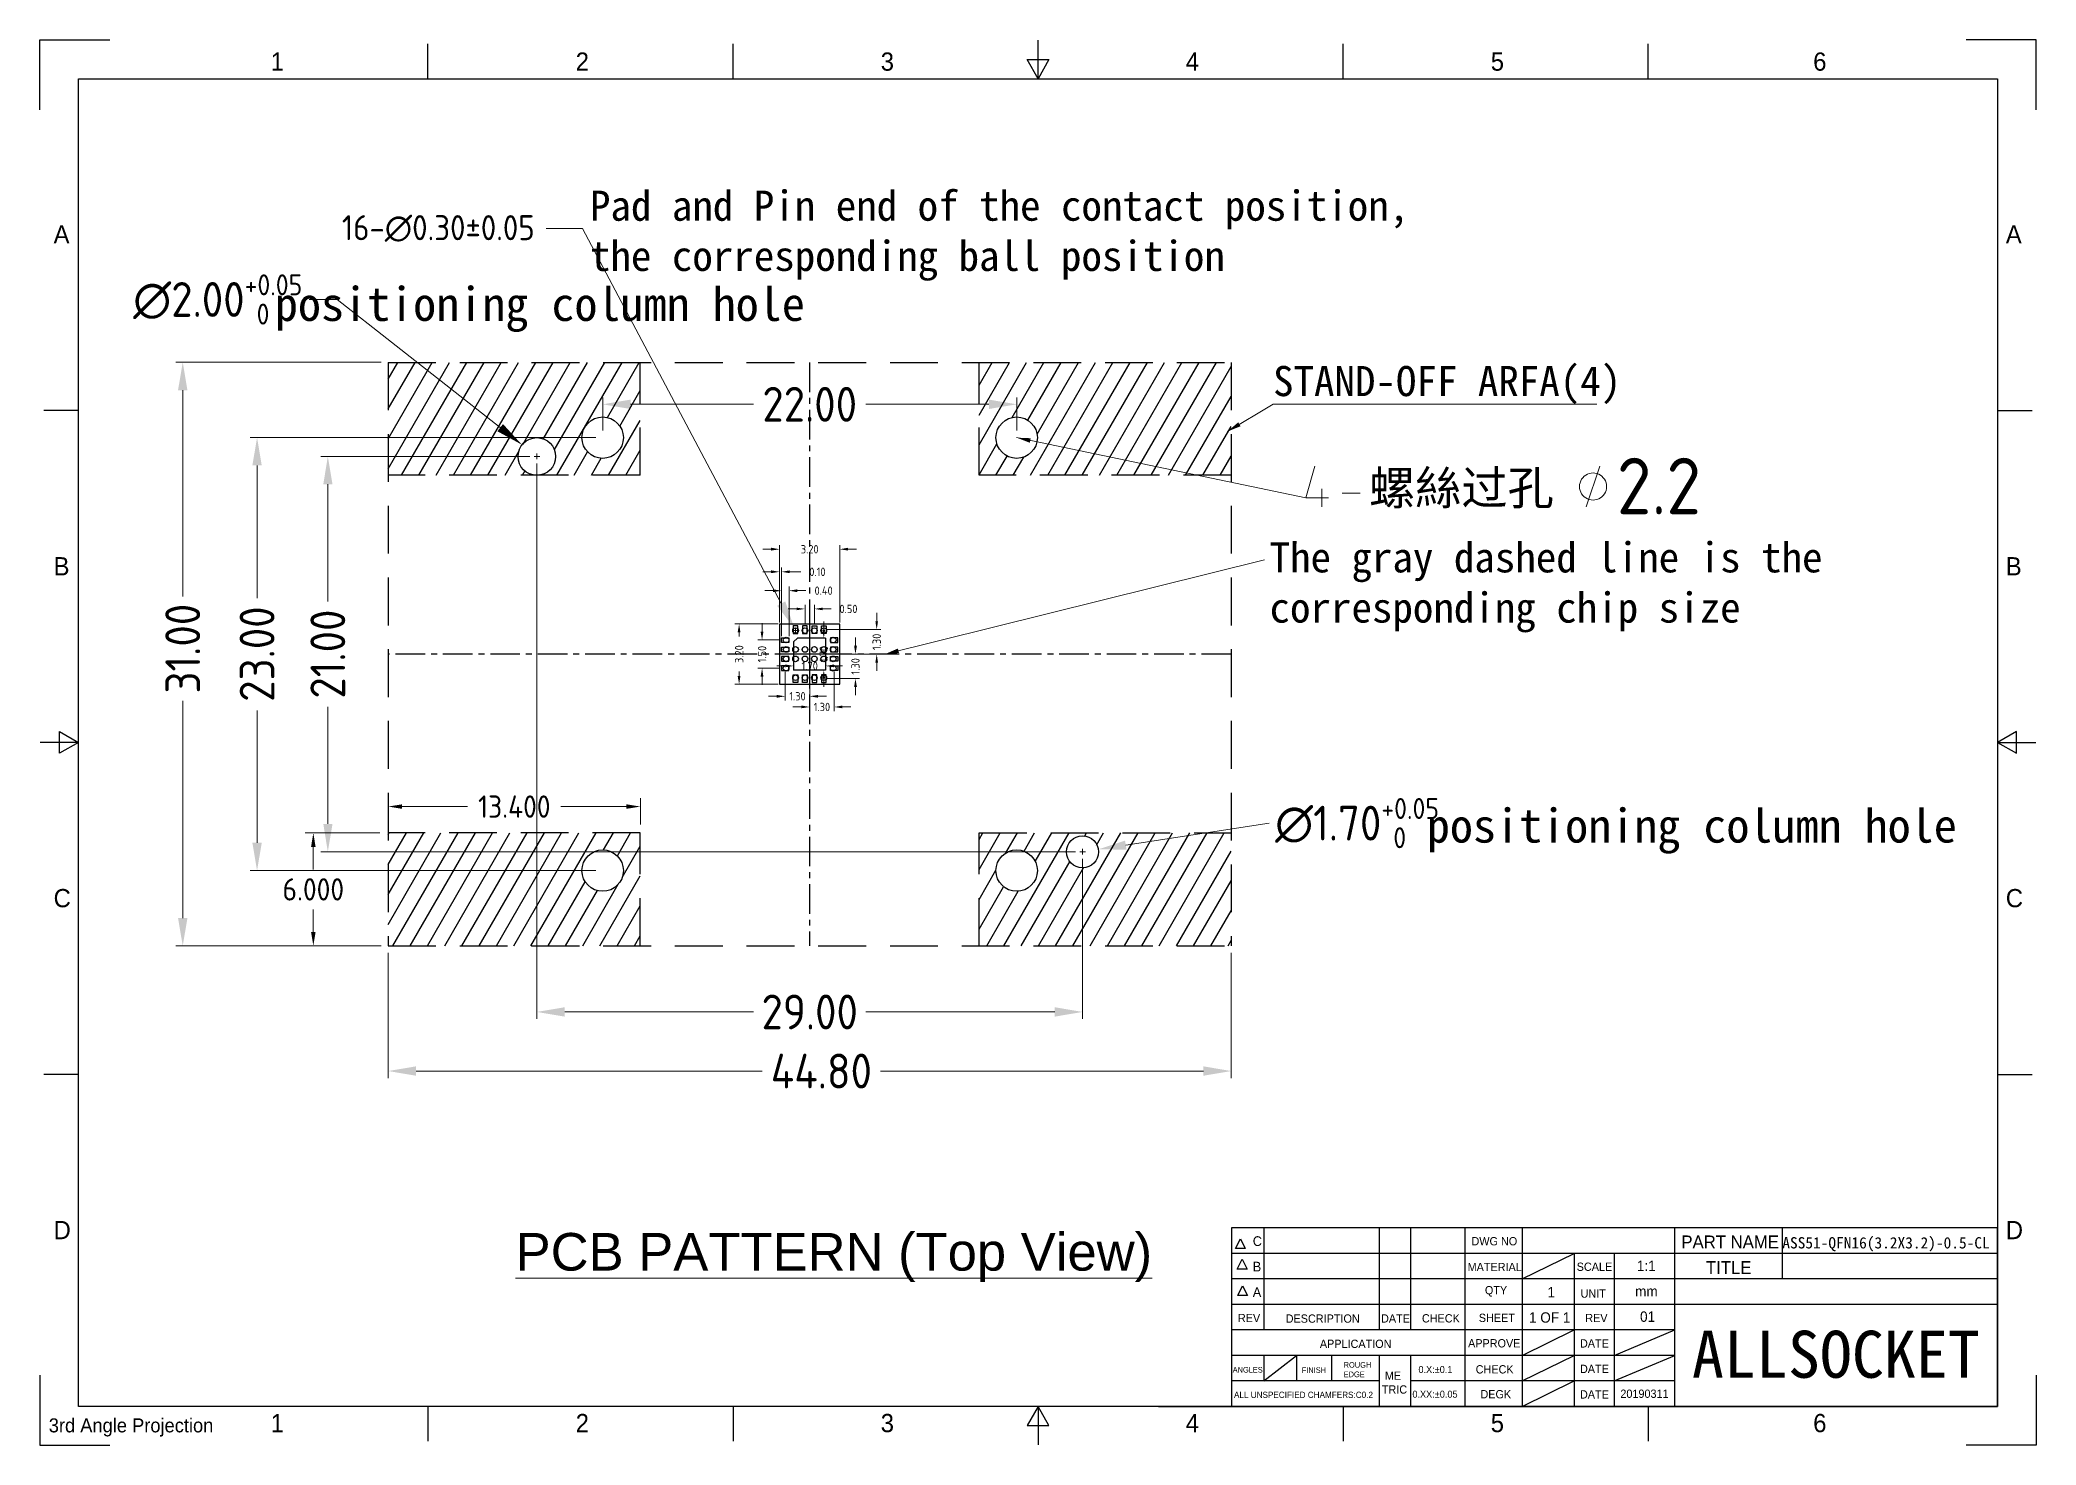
# Model space of a CAD drawing. Header units: millimetres. Extents: x 1844 to 1950, y -2204 to -2130.
import ezdxf

# ---------------------------------------------------------------- set-up
doc = ezdxf.new("R2010")
doc.units = ezdxf.units.MM
doc.header["$PDSIZE"] = -1
doc.linetypes.add('CENTER', pattern=[10.16, 6.35, -1.27, 1.27, -1.27])
doc.linetypes.add('HIDDEN', pattern=[1.905, 1.27, -0.635])
for name, color, linetype in [('DIM', 3, 'Continuous'), ('TuKuang', 7, 'Continuous'), ('翻蓋底座', 121, 'Continuous')]:
    doc.layers.add(name, color=color, linetype=linetype)
doc.styles.add('1', font='romans.shx', dxfattribs={"height": 2.5})
doc.styles.add('1111', font='isocp.shx', dxfattribs={"bigfont": 'gbcbig.shx'})
doc.styles.add('2', font='romans.shx', dxfattribs={"bigfont": 'bigfont.shx'})
doc.styles.add('GB', font='', dxfattribs={"height": 4})
doc.styles.get("Standard").update_dxf_attribs({"font": ''})
doc.styles.get('GB').set_extended_font_data('KaiTi_GB2312')
doc.styles.get('Standard').set_extended_font_data('SimSun')
doc.dimstyles.new('1111', dxfattribs={"dimtxt": 2.5, "dimasz": 0.2, "dimexe": 0.6, "dimexo": 0.6, "dimtad": 0, "dimdec": 3, "dimzin": 1, "dimdsep": 46, "dimtxsty": '1111', "dimcen": 0.2, "dimclrd": 97, "dimclre": 97, "dimclrt": 3, "dimazin": 0, "dimtfac": 1, "dimtdec": 3, "dimtofl": 0, "dimtmove": 0, "dimatfit": 3, "dimfxl": 1, "dimlwd": 5, "dimlwe": 5, "dimarcsym": 0})
doc.dimstyles.new('1111$0', dxfattribs={"dimtxt": 2.5, "dimasz": 2.5, "dimexe": 0.6, "dimexo": 0.6, "dimtad": 0, "dimdec": 3, "dimzin": 1, "dimdsep": 46, "dimtxsty": '1111', "dimcen": 0.2, "dimclrd": 97, "dimclre": 97, "dimclrt": 3, "dimazin": 0, "dimtfac": 1, "dimtdec": 3, "dimtofl": 0, "dimtmove": 0, "dimatfit": 3, "dimfxl": 1, "dimlwd": 5, "dimlwe": 5, "dimarcsym": 0})
doc.dimstyles.new('22', dxfattribs={"dimscale": 0.74, "dimtxt": 0.6, "dimasz": 0.6, "dimexe": 0.3, "dimexo": 0.1, "dimtad": 0, "dimzin": 1, "dimdsep": 46, "dimtxsty": '1111', "dimcen": 0.2, "dimclrd": 97, "dimclre": 97, "dimclrt": 3, "dimazin": 0, "dimtfac": 1, "dimtofl": 0, "dimtmove": 0, "dimatfit": 3, "dimfxl": 1, "dimlwd": 5, "dimlwe": 5, "dimarcsym": 0})
doc.dimstyles.get("Standard").update_dxf_attribs({"dimtxt": 3.5, "dimasz": 3.5, "dimexe": 0.18, "dimexo": 0.0625, "dimgap": 0.09, "dimtad": 1, "dimdsep": 46, "dimtxsty": 'Standard', "dimcen": 0.09, "dimadec": 0, "dimazin": 0, "dimtol": 1, "dimtp": 0.01, "dimtm": 0.01, "dimtfac": 1, "dimtofl": 0, "dimtmove": 0, "dimatfit": 3, "dimfxl": 1, "dimtolj": 1, "dimarcsym": 0})

msp = doc.modelspace()

# ---------------------------------------------------------------- texts
at = {"color": 3}
for s, p in [('positioning column hole', (1856.7183, -2144.6698)), ('螺絲过孔', (1914.8634, -2154.4391)), ('positioning column hole', (1917.9394, -2172.3836))]:
    msp.add_text(s, height=1.8, dxfattribs=at).set_placement(p)
at = {"color": 3, "char_height": 1.6, "attachment_point": 1}
for s, insert in [('Pad and Pin end of the contact position, \\Pthe corresponding ball position', (1873.4608, -2137.7475)), ('STAND-OFF ARFA(4)', (1909.7642, -2147.0655)), ('The gray dashed line is the \\Pcorresponding chip size', (1909.5777, -2156.4297))]:
    msp.add_mtext(s, dxfattribs=dict(at, insert=insert))
at = {"insert": (1928.0339, -2151.9427), "char_height": 3, "width": 38.866667, "attachment_point": 1, "style": '1111'}
msp.add_mtext('{\\C3;2.2}', dxfattribs=at)
at = {"lineweight": 9, "insert": (1869.5107, -2193.1233), "char_height": 1.9992, "attachment_point": 1}
msp.add_mtext('{\\fArial|b0|i0|c0|p34;\\LPCB PATTERN (Top View)}', dxfattribs=at)
at = {"color": 8, "lineweight": 25, "ltscale": 10, "char_height": 0.515699, "width": 0.665122, "attachment_point": 1, "style": '2'}
for s, insert in [('{\\f@Gulim|b0|i0|c134|p34;C}', (1908.6871, -2193.2969)), ('{\\f@Gulim|b0|i0|c134|p34;B}', (1908.6871, -2194.6516)), ('{\\f@Gulim|b0|i0|c134|p34;A}', (1908.6871, -2196.0062))]:
    msp.add_mtext(s, dxfattribs=dict(at, insert=insert))
at = {"color": 0, "insert": (1936.8291, -2193.3444), "char_height": 0.679162, "width": 11.920987, "attachment_point": 1}
msp.add_mtext('{\\fNSimSun|b0|i0|c134|p49;\\H0.88344x;ASS51-QFN16(3.2X3.2)\\fSimSun|b0|i0|c134|p2;-0.5-CL}', dxfattribs=at)
at = {"color": 0, "insert": (1932.0243, -2198.315), "char_height": 2.5, "attachment_point": 1}
msp.add_mtext_dynamic_manual_height_columns('ALLSOCKET', width=14.919948, gutter_width=15, heights=[0], dxfattribs=at)
at = {"layer": 'DIM', "color": 8, "linetype": 'ByBlock', "lineweight": 25, "attachment_point": 7, "style": 'GB'}
for s, insert, char_height, width in [('{\\f@Gulim|b0|i0|c134|p34;DWG NO}', (1920.3108, -2193.7868), 0.440097, 3.677455), ('{\\f@Gulim|b0|i0|c134|p34;PART NAME}', (1931.4666, -2193.9355), 0.679162, 5.461492), ('{\\f@Gulim|b0|i0|c134|p34;MATERIAL}', (1920.1047, -2195.1509), 0.440097, 1.542391), ('{\\f@Gulim|b0|i0|c134|p34;SCALE}', (1925.9004, -2195.1414), 0.440097, 1.542391), ('{\\f@Gulim|b0|i0|c134|p34;1:1}', (1929.0998, -2195.1414), 0.550121, 1.325879), ('{\\f@Gulim|b0|i0|c134|p34;TITLE}', (1932.7711, -2195.2987), 0.679162, 3.025501), ('{\\f@Gulim|b0|i0|c134|p34;  QTY}', (1920.7044, -2196.5031), 0.440097, 1.542391), ('{\\f@Gulim|b0|i0|c134|p34;1}', (1924.3495, -2196.5404), 0.550121, 0.960249), ('{\\f@Gulim|b0|i0|c134|p34;UNIT}', (1926.1079, -2196.5673), 0.440097, 1.542391), ('{\\f@Gulim|b0|i0|c134|p34;mm}', (1929.0069, -2196.496), 0.550121, 1.325879), ('{\\f@Gulim|b0|i0|c134|p34;REV}', (1907.8972, -2197.8602), 0.440097, 1.542391), ('{\\f@Gulim|b0|i0|c134|p34;DESCRIPTION}', (1910.4363, -2197.8962), 0.440097, 1.542391), ('{\\f@Gulim|b0|i0|c134|p34;DATE}', (1915.5033, -2197.8831), 0.440097, 1.542391), ('{\\f@Gulim|b0|i0|c134|p34;CHECK}', (1917.6763, -2197.8831), 0.440097, 1.542391), ('{\\f@Gulim|b0|i0|c134|p34;SHEET}', (1920.6989, -2197.8577), 0.440097, 1.542391), ('{\\f@Gulim|b0|i0|c134|p34;1 OF 1}', (1923.3664, -2197.895), 0.550121, 2.580993), ('{\\f@Gulim|b0|i0|c134|p34;REV}', (1926.357, -2197.8602), 0.440097, 1.542391), ('{\\f@Gulim|b0|i0|c134|p34;01}', (1929.2691, -2197.8507), 0.550121, 1.325879), ('{\\f@Gulim|b0|i0|c134|p34;APPLICATION}', (1912.2516, -2199.2361), 0.440097, 1.542391), ('{\\f@Gulim|b0|i0|c134|p34;APPROVE}', (1920.1291, -2199.2088), 0.440097, 1.542391), ('{\\f@Gulim|b0|i0|c134|p34;DATE}', (1926.0756, -2199.2088), 0.440097, 1.542391), ('{\\f@Gulim|b0|i0|c134|p34;ROUGH \\PEDGE}', (1913.5178, -2200.7873), 0.301026, 1.216884), ('{\\f@Gulim|b0|i0|c134|p34;0.X:%%P0.1}', (1917.491, -2200.5678), 0.371332, 2.499507), ('{\\f@Gulim|b0|i0|c134|p34;CHECK}', (1920.5344, -2200.5924), 0.440097, 1.542391), ('{\\f@Gulim|b0|i0|c134|p34;DATE}', (1926.0756, -2200.5634), 0.440097, 1.542391), ('{\\f@Gulim|b0|i0|c134|p34; ME\\PTRIC}', (1915.5468, -2201.6632), 0.440097, 1.542391), ('{\\f@Gulim|b0|i0|c134|p34;0.XX:%%P0.05}', (1917.171, -2201.8797), 0.371332, 2.786139), ('{\\f@Gulim|b0|i0|c134|p34;DEGK}', (1920.7867, -2201.9149), 0.440097, 1.542391), ('{\\f@Gulim|b0|i0|c134|p34;DATE}', (1926.0756, -2201.9181), 0.440097, 1.542391), ('{\\f@Gulim|b0|i0|c134|p34;20190311}', (1928.2232, -2201.8881), 0.440097, 1.276961)]:
    msp.add_mtext(s, dxfattribs=dict(at, insert=insert, char_height=char_height, width=width))
at = {"layer": 'DIM', "color": 8, "linetype": 'ByBlock', "lineweight": 9, "attachment_point": 7, "style": 'GB'}
for s, insert, char_height, width in [('{\\f@Gulim|b0|i0|c134|p34;ANGLES}', (1907.6195, -2200.5444), 0.301026, 1.631708), ('{\\f@Gulim|b0|i0|c134|p34;FINISH}', (1911.2916, -2200.5613), 0.301026, 1.407909), ('{\\f@Gulim|b0|i0|c134|p34;\\C8;ALL UNSPECIFIED CHAMFERS:C0.2}', (1907.6879, -2201.8902), 0.331129, 7.854367)]:
    msp.add_mtext(s, dxfattribs=dict(at, insert=insert, char_height=char_height, width=width))

# ---------------------------------------------------------------- blocks, each defined once
blk = doc.blocks.new('asdf456')
at = {"color": 8}
for p, q in [((1449.22, 152.96), (1448.09, 154.93)), ((1448.09, 154.93), (1450.34, 154.93)), ((1450.34, 154.93), (1449.22, 152.96)), ((1348.08, 83.25), (1348.08, 85.49)), ((1348.08, 85.49), (1350.05, 84.37)), ((1550.36, 85.49), (1548.39, 84.37)), ((1550.36, 83.25), (1550.36, 85.49)), ((1350.05, 84.37), (1348.08, 83.25)), ((1548.39, 84.37), (1550.36, 83.25)), ((1449.22, 15.77), (1448.09, 13.81)), ((1450.34, 13.81), (1449.22, 15.77)), ((1448.09, 13.81), (1450.34, 13.81))]:
    blk.add_line(p, q, dxfattribs=at)
at = {"layer": 'TuKuang', "color": 8}
for p, q in [((1449.22, 152.96), (1449.22, 156.94)), ((1386.16, 152.96), (1386.16, 156.57)), ((1417.69, 152.96), (1417.69, 156.57)), ((1480.75, 152.96), (1480.75, 156.57)), ((1512.28, 152.96), (1512.28, 156.57)), ((1350.05, 15.77), (1350.05, 152.96)), ((1350.05, 152.96), (1548.39, 152.96)), ((1548.39, 152.96), (1548.39, 15.77)), ((1350.05, 118.67), (1346.44, 118.67)), ((1548.39, 118.67), (1552, 118.67)), ((1350.05, 84.37), (1346.07, 84.37)), ((1548.39, 84.37), (1552.36, 84.37)), ((1350.05, 50.07), (1346.44, 50.07)), ((1548.39, 50.07), (1552, 50.07)), ((1548.39, 15.77), (1350.05, 15.77)), ((1386.16, 15.77), (1386.16, 12.16)), ((1417.69, 15.77), (1417.69, 12.16)), ((1449.22, 15.77), (1449.22, 11.8)), ((1480.75, 15.77), (1480.75, 12.16)), ((1512.28, 15.77), (1512.28, 12.16))]:
    blk.add_line(p, q, dxfattribs=at)
for points in [[(1346.05, 149.74), (1346.05, 156.96), (1353.27, 156.96)], [(1552.39, 149.74), (1552.39, 156.96), (1545.17, 156.96)], [(1346.05, 18.99), (1346.05, 11.77), (1353.27, 11.77)], [(1552.39, 18.99), (1552.39, 11.77), (1545.17, 11.77)]]:
    blk.add_lwpolyline(points, dxfattribs=at)
at = {"color": 8, "char_height": 1.8844, "attachment_point": 1, "style": '1'}
for s, insert, width in [('{\\f@Gulim|b0|i0|c0|p34;1}', (1369.9, 155.67), 8.3008), ('{\\f@Gulim|b0|i0|c134|p34;2}', (1401.43, 155.67), 8.3008), ('{\\f@Gulim|b0|i0|c134|p34;3}', (1432.96, 155.67), 8.3008), ('{\\f@Gulim|b0|i0|c134|p34;4}', (1464.49, 155.67), 8.3008), ('{\\f@Gulim|b0|i0|c134|p34;5}', (1496.02, 155.67), 8.3008), ('{\\f@Gulim|b0|i0|c134|p34;6}', (1529.35, 155.67), 8.3008), ('{\\f@Gulim|b0|i0|c134|p34;A}', (1347.46, 137.82), 9.0416), ('{\\f@Gulim|b0|i0|c134|p34;A}', (1549.26, 137.82), 9.0416), ('{\\f@Gulim|b0|i0|c134|p34;B}', (1347.46, 103.52), 9.0416), ('{\\f@Gulim|b0|i0|c134|p34;B}', (1549.26, 103.52), 9.0416), ('{\\f@Gulim|b0|i0|c134|p34;C}', (1347.46, 69.23), 9.0416), ('{\\f@Gulim|b0|i0|c134|p34;C}', (1549.26, 69.23), 9.0416), ('{\\f@Gulim|b0|i0|c134|p34;D}', (1347.46, 34.93), 9.0416), ('{\\f@Gulim|b0|i0|c134|p34;D}', (1549.26, 34.93), 9.0416), ('{\\f@Gulim|b0|i0|c0|p34;1}', (1369.9, 14.99), 8.3008), ('{\\f@Gulim|b0|i0|c134|p34;2}', (1401.43, 14.99), 8.3008), ('{\\f@Gulim|b0|i0|c134|p34;3}', (1432.96, 14.99), 8.3008), ('{\\f@Gulim|b0|i0|c134|p34;4}', (1464.49, 14.99), 8.3008), ('{\\f@Gulim|b0|i0|c134|p34;5}', (1496.02, 14.99), 8.3008), ('{\\f@Gulim|b0|i0|c134|p34;6}', (1529.35, 14.99), 8.3008)]:
    blk.add_mtext(s, dxfattribs=dict(at, insert=insert, width=width))
at = {"layer": 'TuKuang', "color": 8, "lineweight": 9, "insert": (1346.96, 14.53), "char_height": 1.4441, "width": 18.5479, "attachment_point": 1}
blk.add_mtext('{\\f@Gulim|b0|i0|c0|p34;\\C8;3rd Angle Projection}', dxfattribs=at)
blk = doc.blocks.new('*D7')
at = {"layer": 'DEFPOINTS', "color": 0, "transparency": 16777216}
for p in [(1862.74, -2146.87), (1851.82, -2177.87), (1862.74, -2177.87)]:
    blk.add_point(p, dxfattribs=at)
at = {"layer": 'DIM', "color": 97, "lineweight": 5, "transparency": 16777216}
for p, q in [((1862.37, -2146.87), (1851.45, -2146.87)), ((1851.82, -2148.35), (1851.82, -2159.31)), ((1851.82, -2176.39), (1851.82, -2164.86)), ((1862.37, -2177.87), (1851.45, -2177.87))]:
    blk.add_line(p, q, dxfattribs=at)
at = {"layer": 'DIM', "color": 97, "transparency": 16777216}
for points in [[(1851.57, -2148.35), (1852.07, -2148.35), (1851.82, -2146.87)], [(1851.57, -2176.39), (1852.07, -2176.39), (1851.82, -2177.87)]]:
    blk.add_solid(points, dxfattribs=at)
at = {"layer": 'DIM', "color": 3, "transparency": 16777216, "insert": (1851.82, -2162.08), "char_height": 1.85, "attachment_point": 5, "rotation": 90, "style": '1111'}
blk.add_mtext('31.00', dxfattribs=at)
blk = doc.blocks.new('*D1')
at = {"layer": 'DEFPOINTS', "color": 0, "transparency": 16777216}
for p in [(1884.32, -2160.99), (1884.46, -2161.25)]:
    blk.add_point(p, dxfattribs=at)
at = {"layer": 'DIM', "color": 97, "lineweight": 5, "transparency": 16777216}
for p, q in [((1871.13, -2139.76), (1873.07, -2139.76)), ((1873.07, -2139.76), (1883.62, -2159.68)), ((1884.24, -2161.12), (1884.54, -2161.12)), ((1884.39, -2161.27), (1884.39, -2160.97))]:
    blk.add_line(p, q, dxfattribs=at)
at = {"layer": 'DIM', "color": 97, "transparency": 16777216}
blk.add_solid([(1883.84, -2159.57), (1883.41, -2159.8), (1884.32, -2160.99)], dxfattribs=at)
at = {"layer": 'DIM', "color": 3, "transparency": 16777216, "insert": (1865.4, -2139.76), "char_height": 1.332, "attachment_point": 5, "style": '1111'}
blk.add_mtext('16-∅0.30±0.05', dxfattribs=at)
blk = doc.blocks.new('*D2')
at = {"layer": 'DEFPOINTS', "color": 0, "transparency": 16777216}
for p in [(1870.64, -2151.87), (1899.64, -2172.87), (1899.64, -2181.38)]:
    blk.add_point(p, dxfattribs=at)
at = {"layer": 'DIM', "color": 97, "lineweight": 5, "transparency": 16777216}
for p, q in [((1870.64, -2152.24), (1870.64, -2181.75)), ((1899.64, -2173.24), (1899.64, -2181.75)), ((1872.12, -2181.38), (1882.15, -2181.38)), ((1898.16, -2181.38), (1888.12, -2181.38))]:
    blk.add_line(p, q, dxfattribs=at)
at = {"layer": 'DIM', "color": 97, "transparency": 16777216}
for points in [[(1872.12, -2181.13), (1872.12, -2181.63), (1870.64, -2181.38)], [(1898.16, -2181.13), (1898.16, -2181.63), (1899.64, -2181.38)]]:
    blk.add_solid(points, dxfattribs=at)
at = {"layer": 'DIM', "color": 3, "transparency": 16777216, "insert": (1885.14, -2181.38), "char_height": 1.85, "attachment_point": 5, "style": '1111'}
blk.add_mtext('29.00', dxfattribs=at)
blk = doc.blocks.new('*D3')
at = {"layer": 'DEFPOINTS', "color": 0, "transparency": 16777216}
for p in [(1870.64, -2151.87), (1859.53, -2172.87), (1899.64, -2172.87)]:
    blk.add_point(p, dxfattribs=at)
at = {"layer": 'DIM', "color": 97, "lineweight": 5, "transparency": 16777216}
for p, q in [((1870.27, -2151.87), (1859.16, -2151.87)), ((1859.53, -2153.35), (1859.53, -2159.57)), ((1859.53, -2171.39), (1859.53, -2165.17)), ((1899.27, -2172.87), (1859.16, -2172.87))]:
    blk.add_line(p, q, dxfattribs=at)
at = {"layer": 'DIM', "color": 97, "transparency": 16777216}
for points in [[(1859.29, -2153.35), (1859.78, -2153.35), (1859.53, -2151.87)], [(1859.29, -2171.39), (1859.78, -2171.39), (1859.53, -2172.87)]]:
    blk.add_solid(points, dxfattribs=at)
at = {"layer": 'DIM', "color": 3, "transparency": 16777216, "insert": (1859.53, -2162.37), "char_height": 1.85, "attachment_point": 5, "rotation": 90, "style": '1111'}
blk.add_mtext('21.00', dxfattribs=at)
blk = doc.blocks.new('*D4')
at = {"layer": 'DEFPOINTS', "color": 0, "transparency": 16777216}
for p in [(1862.74, -2177.87), (1907.54, -2177.87), (1907.54, -2184.52)]:
    blk.add_point(p, dxfattribs=at)
at = {"layer": 'DIM', "color": 97, "lineweight": 5, "transparency": 16777216}
for p, q in [((1862.74, -2178.24), (1862.74, -2184.89)), ((1907.54, -2178.24), (1907.54, -2184.89)), ((1864.22, -2184.52), (1882.62, -2184.52)), ((1906.06, -2184.52), (1888.91, -2184.52))]:
    blk.add_line(p, q, dxfattribs=at)
at = {"layer": 'DIM', "color": 97, "transparency": 16777216}
for points in [[(1864.22, -2184.27), (1864.22, -2184.77), (1862.74, -2184.52)], [(1906.06, -2184.27), (1906.06, -2184.77), (1907.54, -2184.52)]]:
    blk.add_solid(points, dxfattribs=at)
at = {"layer": 'DIM', "color": 3, "transparency": 16777216, "insert": (1885.76, -2184.52), "char_height": 1.85, "attachment_point": 5, "style": '1111'}
blk.add_mtext('44.80', dxfattribs=at)
blk = doc.blocks.new('*D8')
at = {"layer": 'DEFPOINTS', "color": 0, "transparency": 16777216}
for p in [(1896.14, -2149.1), (1874.14, -2150.87), (1896.14, -2150.87)]:
    blk.add_point(p, dxfattribs=at)
at = {"layer": 'DIM', "color": 97, "lineweight": 5, "transparency": 16777216}
for p, q in [((1874.14, -2150.5), (1874.14, -2148.73)), ((1875.62, -2149.1), (1882.15, -2149.1)), ((1894.66, -2149.1), (1888.12, -2149.1)), ((1896.14, -2150.5), (1896.14, -2148.73))]:
    blk.add_line(p, q, dxfattribs=at)
at = {"layer": 'DIM', "color": 97, "transparency": 16777216}
for points in [[(1875.62, -2148.85), (1875.62, -2149.35), (1874.14, -2149.1)], [(1894.66, -2148.85), (1894.66, -2149.35), (1896.14, -2149.1)]]:
    blk.add_solid(points, dxfattribs=at)
at = {"layer": 'DIM', "color": 3, "transparency": 16777216, "insert": (1885.14, -2149.1), "char_height": 1.85, "attachment_point": 5, "style": '1111'}
blk.add_mtext('22.00', dxfattribs=at)
blk = doc.blocks.new('*D9')
at = {"layer": 'DEFPOINTS', "color": 0, "transparency": 16777216}
for p in [(1874.14, -2150.87), (1855.77, -2173.87), (1874.14, -2173.87)]:
    blk.add_point(p, dxfattribs=at)
at = {"layer": 'DIM', "color": 97, "lineweight": 5, "transparency": 16777216}
for p, q in [((1873.77, -2150.87), (1855.4, -2150.87)), ((1855.77, -2152.35), (1855.77, -2159.39)), ((1855.77, -2172.39), (1855.77, -2165.36)), ((1873.77, -2173.87), (1855.4, -2173.87))]:
    blk.add_line(p, q, dxfattribs=at)
at = {"layer": 'DIM', "color": 97, "transparency": 16777216}
for points in [[(1855.52, -2152.35), (1856.02, -2152.35), (1855.77, -2150.87)], [(1855.52, -2172.39), (1856.02, -2172.39), (1855.77, -2173.87)]]:
    blk.add_solid(points, dxfattribs=at)
at = {"layer": 'DIM', "color": 3, "transparency": 16777216, "insert": (1855.77, -2162.37), "char_height": 1.85, "attachment_point": 5, "rotation": 90, "style": '1111'}
blk.add_mtext('23.00', dxfattribs=at)
blk = doc.blocks.new('*D10')
at = {"layer": 'DEFPOINTS', "color": 0, "transparency": 16777216}
for p in [(1898.8, -2173), (1900.48, -2172.74)]:
    blk.add_point(p, dxfattribs=at)
at = {"layer": 'DIM', "color": 97, "lineweight": 5, "transparency": 16777216}
for p, q in [((1909.56, -2171.35), (1901.94, -2172.52)), ((1899.49, -2172.87), (1899.79, -2172.87)), ((1899.64, -2173.02), (1899.64, -2172.72))]:
    blk.add_line(p, q, dxfattribs=at)
at = {"layer": 'DIM', "color": 97, "transparency": 16777216}
blk.add_solid([(1901.9, -2172.28), (1901.98, -2172.76), (1900.48, -2172.74)], dxfattribs=at)
at = {"layer": 'DIM', "color": 3, "transparency": 16777216, "insert": (1914.23, -2171.35), "char_height": 1.85, "attachment_point": 5, "style": '1111'}
blk.add_mtext('\\A1;∅1.70{\\H1.110000;\\S+0.05^  0;}', dxfattribs=at)
blk = doc.blocks.new('*D11')
at = {"layer": 'DEFPOINTS', "color": 0, "transparency": 16777216}
for p in [(1869.85, -2151.25), (1871.42, -2152.49)]:
    blk.add_point(p, dxfattribs=at)
at = {"layer": 'DIM', "color": 97, "lineweight": 5, "transparency": 16777216}
for p, q in [((1858.54, -2143.53), (1860.02, -2143.53)), ((1860.02, -2143.53), (1868.69, -2150.34)), ((1870.49, -2151.87), (1870.79, -2151.87)), ((1870.64, -2152.02), (1870.64, -2151.72))]:
    blk.add_line(p, q, dxfattribs=at)
at = {"layer": 'DIM', "color": 97, "transparency": 16777216}
blk.add_solid([(1868.84, -2150.15), (1868.54, -2150.53), (1869.85, -2151.25)], dxfattribs=at)
at = {"layer": 'DIM', "color": 3, "transparency": 16777216, "insert": (1853.68, -2143.53), "char_height": 1.85, "attachment_point": 5, "style": '1111'}
blk.add_mtext('\\A1;∅2.00{\\H1.110000;\\S+0.05^  0;}', dxfattribs=at)
blk = doc.blocks.new('*D12')
at = {"color": 97, "lineweight": 5, "transparency": 16777216}
for p, q in [((1862.74, -2171.43), (1862.74, -2170.03)), ((1863.48, -2170.47), (1866.96, -2170.47)), ((1875.4, -2170.47), (1871.91, -2170.47)), ((1876.14, -2171.43), (1876.14, -2170.03))]:
    blk.add_line(p, q, dxfattribs=at)
at = {"color": 97, "transparency": 16777216}
for points in [[(1863.48, -2170.35), (1863.48, -2170.59), (1862.74, -2170.47)], [(1875.4, -2170.35), (1875.4, -2170.59), (1876.14, -2170.47)]]:
    blk.add_solid(points, dxfattribs=at)
at = {"layer": 'DEFPOINTS', "color": 0, "transparency": 16777216}
for p in [(1876.14, -2170.47), (1862.74, -2171.87), (1876.14, -2171.87)]:
    blk.add_point(p, dxfattribs=at)
at = {"color": 3, "transparency": 16777216, "insert": (1869.44, -2170.47), "char_height": 1.184, "attachment_point": 5, "style": '1111'}
blk.add_mtext('13.400', dxfattribs=at)
blk = doc.blocks.new('*D5')
at = {"color": 97, "lineweight": 5, "transparency": 16777216}
for p, q in [((1862.29, -2171.87), (1858.32, -2171.87)), ((1858.76, -2172.61), (1858.76, -2173.82)), ((1858.76, -2177.13), (1858.76, -2175.93)), ((1862.29, -2177.87), (1858.32, -2177.87))]:
    blk.add_line(p, q, dxfattribs=at)
at = {"color": 97, "transparency": 16777216}
for points in [[(1858.64, -2172.61), (1858.88, -2172.61), (1858.76, -2171.87)], [(1858.64, -2177.13), (1858.88, -2177.13), (1858.76, -2177.87)]]:
    blk.add_solid(points, dxfattribs=at)
at = {"layer": 'DEFPOINTS', "color": 0, "transparency": 16777216}
for p in [(1862.74, -2171.87), (1858.76, -2177.87), (1862.74, -2177.87)]:
    blk.add_point(p, dxfattribs=at)
at = {"color": 3, "transparency": 16777216, "insert": (1858.76, -2174.87), "char_height": 1.184, "attachment_point": 5, "style": '1111'}
blk.add_mtext('6.000', dxfattribs=at)
blk = doc.blocks.new('*D24')
at = {"color": 97, "lineweight": 5, "transparency": 16777216}
for p, q in [((1883.54, -2160.7), (1883.54, -2156.58)), ((1886.74, -2160.7), (1886.74, -2156.58)), ((1883.09, -2156.8), (1882.65, -2156.8)), ((1887.18, -2156.8), (1887.63, -2156.8))]:
    blk.add_line(p, q, dxfattribs=at)
at = {"color": 97, "transparency": 16777216}
for points in [[(1883.09, -2156.72), (1883.09, -2156.87), (1883.54, -2156.8)], [(1887.18, -2156.72), (1887.18, -2156.87), (1886.74, -2156.8)]]:
    blk.add_solid(points, dxfattribs=at)
at = {"layer": 'DEFPOINTS', "color": 0, "transparency": 16777216}
for p in [(1886.74, -2156.8), (1883.54, -2160.77), (1886.74, -2160.77)]:
    blk.add_point(p, dxfattribs=at)
at = {"color": 3, "transparency": 16777216, "insert": (1885.14, -2156.8), "char_height": 0.444, "attachment_point": 5, "style": '1111'}
blk.add_mtext('3.20', dxfattribs=at)
blk = doc.blocks.new('*D25')
at = {"color": 97, "lineweight": 5, "transparency": 16777216}
for p, q in [((1883.46, -2160.77), (1881.16, -2160.77)), ((1881.39, -2161.22), (1881.39, -2161.44)), ((1883.46, -2163.97), (1881.16, -2163.97)), ((1881.39, -2163.53), (1881.39, -2163.3))]:
    blk.add_line(p, q, dxfattribs=at)
at = {"color": 97, "transparency": 16777216}
for points in [[(1881.31, -2161.22), (1881.46, -2161.22), (1881.39, -2160.77)], [(1881.31, -2163.53), (1881.46, -2163.53), (1881.39, -2163.97)]]:
    blk.add_solid(points, dxfattribs=at)
at = {"layer": 'DEFPOINTS', "color": 0, "transparency": 16777216}
for p in [(1883.54, -2160.77), (1881.39, -2163.97), (1883.54, -2163.97)]:
    blk.add_point(p, dxfattribs=at)
at = {"color": 3, "transparency": 16777216, "insert": (1881.39, -2162.37), "char_height": 0.444, "attachment_point": 5, "rotation": 90, "style": '1111'}
blk.add_mtext('3.20', dxfattribs=at)
blk = doc.blocks.new('*D26')
at = {"color": 97, "lineweight": 5, "transparency": 16777216}
for p, q in [((1883.54, -2160.7), (1883.54, -2157.77)), ((1883.64, -2161.42), (1883.64, -2157.77)), ((1883.09, -2158), (1882.65, -2158)), ((1884.08, -2158), (1884.67, -2158))]:
    blk.add_line(p, q, dxfattribs=at)
at = {"color": 97, "transparency": 16777216}
for points in [[(1883.09, -2157.92), (1883.09, -2158.07), (1883.54, -2158)], [(1884.08, -2157.92), (1884.08, -2158.07), (1883.64, -2158)]]:
    blk.add_solid(points, dxfattribs=at)
at = {"layer": 'DEFPOINTS', "color": 0, "transparency": 16777216}
for p in [(1883.54, -2158), (1883.54, -2160.77), (1883.64, -2161.5)]:
    blk.add_point(p, dxfattribs=at)
at = {"color": 3, "transparency": 16777216, "insert": (1885.55, -2158), "char_height": 0.444, "attachment_point": 5, "style": '1111'}
blk.add_mtext('0.10', dxfattribs=at)
blk = doc.blocks.new('*D27')
at = {"color": 97, "lineweight": 5, "transparency": 16777216}
for p, q in [((1883.64, -2161.42), (1883.64, -2158.78)), ((1884.04, -2161.42), (1884.04, -2158.78)), ((1883.19, -2159), (1882.75, -2159)), ((1884.48, -2159), (1884.93, -2159))]:
    blk.add_line(p, q, dxfattribs=at)
at = {"color": 97, "transparency": 16777216}
for points in [[(1883.19, -2158.93), (1883.19, -2159.08), (1883.64, -2159)], [(1884.48, -2158.93), (1884.48, -2159.08), (1884.04, -2159)]]:
    blk.add_solid(points, dxfattribs=at)
at = {"layer": 'DEFPOINTS', "color": 0, "transparency": 16777216}
for p in [(1884.04, -2159), (1883.64, -2161.5), (1884.04, -2161.5)]:
    blk.add_point(p, dxfattribs=at)
at = {"color": 3, "transparency": 16777216, "insert": (1885.88, -2159), "char_height": 0.444, "attachment_point": 5, "style": '1111'}
blk.add_mtext('0.40', dxfattribs=at)
blk = doc.blocks.new('*D28')
at = {"color": 97, "lineweight": 5, "transparency": 16777216}
for p, q in [((1884.89, -2160.8), (1884.89, -2159.75)), ((1885.39, -2160.8), (1885.39, -2159.75)), ((1884.44, -2159.97), (1884, -2159.97)), ((1885.83, -2159.97), (1886.28, -2159.97))]:
    blk.add_line(p, q, dxfattribs=at)
at = {"color": 97, "transparency": 16777216}
for points in [[(1884.44, -2159.9), (1884.44, -2160.04), (1884.89, -2159.97)], [(1885.83, -2159.9), (1885.83, -2160.04), (1885.39, -2159.97)]]:
    blk.add_solid(points, dxfattribs=at)
at = {"layer": 'DEFPOINTS', "color": 0, "transparency": 16777216}
for p in [(1884.89, -2160.87), (1885.39, -2159.97), (1885.39, -2160.87)]:
    blk.add_point(p, dxfattribs=at)
at = {"color": 3, "transparency": 16777216, "insert": (1887.2, -2159.97), "char_height": 0.444, "attachment_point": 5, "style": '1111'}
blk.add_mtext('0.50', dxfattribs=at)
blk = doc.blocks.new('*D29')
at = {"color": 97, "lineweight": 5, "transparency": 16777216}
for p, q in [((1883.84, -2163.32), (1883.84, -2164.83)), ((1885.14, -2164.05), (1885.14, -2164.83)), ((1883.39, -2164.61), (1882.95, -2164.61)), ((1885.58, -2164.61), (1886.03, -2164.61))]:
    blk.add_line(p, q, dxfattribs=at)
at = {"color": 97, "transparency": 16777216}
for points in [[(1883.39, -2164.54), (1883.39, -2164.69), (1883.84, -2164.61)], [(1885.58, -2164.54), (1885.58, -2164.69), (1885.14, -2164.61)]]:
    blk.add_solid(points, dxfattribs=at)
at = {"layer": 'DEFPOINTS', "color": 0, "transparency": 16777216}
for p in [(1883.84, -2163.25), (1885.14, -2163.97), (1885.14, -2164.61)]:
    blk.add_point(p, dxfattribs=at)
at = {"color": 3, "transparency": 16777216, "insert": (1884.49, -2164.61), "char_height": 0.444, "attachment_point": 5, "style": '1111'}
blk.add_mtext('1.30', dxfattribs=at)
blk = doc.blocks.new('*D30')
at = {"color": 97, "lineweight": 5, "transparency": 16777216}
for p, q in [((1885.14, -2164.05), (1885.14, -2165.4)), ((1886.44, -2163.32), (1886.44, -2165.4)), ((1884.69, -2165.18), (1884.25, -2165.18)), ((1886.88, -2165.18), (1887.33, -2165.18))]:
    blk.add_line(p, q, dxfattribs=at)
at = {"color": 97, "transparency": 16777216}
for points in [[(1884.69, -2165.1), (1884.69, -2165.25), (1885.14, -2165.18)], [(1886.88, -2165.1), (1886.88, -2165.25), (1886.44, -2165.18)]]:
    blk.add_solid(points, dxfattribs=at)
at = {"layer": 'DEFPOINTS', "color": 0, "transparency": 16777216}
for p in [(1885.14, -2163.97), (1886.44, -2163.25), (1886.44, -2165.18)]:
    blk.add_point(p, dxfattribs=at)
at = {"color": 3, "transparency": 16777216, "insert": (1885.79, -2165.18), "char_height": 0.444, "attachment_point": 5, "style": '1111'}
blk.add_mtext('1.30', dxfattribs=at)
blk = doc.blocks.new('*D31')
at = {"color": 97, "lineweight": 5, "transparency": 16777216}
for p, q in [((1888.7, -2160.63), (1888.7, -2160.18)), ((1886.09, -2161.07), (1888.92, -2161.07)), ((1886.81, -2162.37), (1888.92, -2162.37)), ((1888.7, -2162.82), (1888.7, -2163.26))]:
    blk.add_line(p, q, dxfattribs=at)
at = {"color": 97, "transparency": 16777216}
for points in [[(1888.63, -2160.63), (1888.77, -2160.63), (1888.7, -2161.07)], [(1888.63, -2162.82), (1888.77, -2162.82), (1888.7, -2162.37)]]:
    blk.add_solid(points, dxfattribs=at)
at = {"layer": 'DEFPOINTS', "color": 0, "transparency": 16777216}
for p in [(1886.01, -2161.07), (1886.74, -2162.37), (1888.7, -2162.37)]:
    blk.add_point(p, dxfattribs=at)
at = {"color": 3, "transparency": 16777216, "insert": (1888.7, -2161.72), "char_height": 0.444, "attachment_point": 5, "rotation": 90, "style": '1111'}
blk.add_mtext('1.30', dxfattribs=at)
blk = doc.blocks.new('*D32')
at = {"color": 97, "lineweight": 5, "transparency": 16777216}
for p, q in [((1887.57, -2161.93), (1887.57, -2161.48)), ((1886.81, -2162.37), (1887.79, -2162.37)), ((1886.09, -2163.67), (1887.79, -2163.67)), ((1887.57, -2164.12), (1887.57, -2164.56))]:
    blk.add_line(p, q, dxfattribs=at)
at = {"color": 97, "transparency": 16777216}
for points in [[(1887.5, -2161.93), (1887.65, -2161.93), (1887.57, -2162.37)], [(1887.5, -2164.12), (1887.65, -2164.12), (1887.57, -2163.67)]]:
    blk.add_solid(points, dxfattribs=at)
at = {"layer": 'DEFPOINTS', "color": 0, "transparency": 16777216}
for p in [(1886.74, -2162.37), (1886.01, -2163.67), (1887.57, -2163.67)]:
    blk.add_point(p, dxfattribs=at)
at = {"color": 3, "transparency": 16777216, "insert": (1887.57, -2163.02), "char_height": 0.444, "attachment_point": 5, "rotation": 90, "style": '1111'}
blk.add_mtext('1.30', dxfattribs=at)
blk = doc.blocks.new('*D33')
at = {"color": 97, "lineweight": 5, "transparency": 16777216}
for p, q in [((1883.84, -2163), (1883.4, -2163)), ((1884.29, -2163.15), (1884.29, -2162.78)), ((1885.99, -2163.15), (1885.99, -2162.78)), ((1886.43, -2163), (1886.88, -2163))]:
    blk.add_line(p, q, dxfattribs=at)
at = {"color": 97, "transparency": 16777216}
for points in [[(1883.84, -2162.92), (1883.84, -2163.07), (1884.29, -2163)], [(1886.43, -2162.92), (1886.43, -2163.07), (1885.99, -2163)]]:
    blk.add_solid(points, dxfattribs=at)
at = {"layer": 'DEFPOINTS', "color": 0, "transparency": 16777216}
for p in [(1885.99, -2163), (1884.29, -2163.22), (1885.99, -2163.22)]:
    blk.add_point(p, dxfattribs=at)
at = {"color": 3, "transparency": 16777216, "insert": (1885.14, -2163), "char_height": 0.444, "attachment_point": 5, "style": '1111'}
blk.add_mtext('1.70', dxfattribs=at)
blk = doc.blocks.new('*D34')
at = {"color": 97, "lineweight": 5, "transparency": 16777216}
for p, q in [((1885.89, -2161.08), (1885.89, -2160.63)), ((1885.91, -2161.52), (1885.67, -2161.52)), ((1885.91, -2163.22), (1885.67, -2163.22)), ((1885.89, -2163.67), (1885.89, -2164.11))]:
    blk.add_line(p, q, dxfattribs=at)
at = {"color": 97, "transparency": 16777216}
for points in [[(1885.81, -2161.08), (1885.96, -2161.08), (1885.89, -2161.52)], [(1885.81, -2163.67), (1885.96, -2163.67), (1885.89, -2163.22)]]:
    blk.add_solid(points, dxfattribs=at)
at = {"layer": 'DEFPOINTS', "color": 0, "transparency": 16777216}
for p in [(1885.99, -2161.52), (1885.89, -2163.22), (1885.99, -2163.22)]:
    blk.add_point(p, dxfattribs=at)
at = {"color": 3, "transparency": 16777216, "insert": (1885.89, -2162.37), "char_height": 0.444, "attachment_point": 5, "rotation": 90, "style": '1111'}
blk.add_mtext('1.70', dxfattribs=at)
blk = doc.blocks.new('*D35')
at = {"color": 97, "lineweight": 5, "transparency": 16777216}
for p, q in [((1882.61, -2161.18), (1882.61, -2160.73)), ((1883.56, -2161.62), (1882.38, -2161.62)), ((1883.56, -2163.12), (1882.38, -2163.12)), ((1882.61, -2163.57), (1882.61, -2164.01))]:
    blk.add_line(p, q, dxfattribs=at)
at = {"color": 97, "transparency": 16777216}
for points in [[(1882.53, -2161.18), (1882.68, -2161.18), (1882.61, -2161.62)], [(1882.53, -2163.57), (1882.68, -2163.57), (1882.61, -2163.12)]]:
    blk.add_solid(points, dxfattribs=at)
at = {"layer": 'DEFPOINTS', "color": 0, "transparency": 16777216}
for p in [(1883.64, -2161.62), (1882.61, -2163.12), (1883.64, -2163.12)]:
    blk.add_point(p, dxfattribs=at)
at = {"color": 3, "transparency": 16777216, "insert": (1882.61, -2162.37), "char_height": 0.444, "attachment_point": 5, "rotation": 90, "style": '1111'}
blk.add_mtext('1.50', dxfattribs=at)

# ---------------------------------------------------------------- dimensions: what is measured, and where the dimension line sits
at = {"color": 0}
for base, p1, p2, picture, middle in [((1886.7374, -2156.7972), (1883.5374, -2160.7723), (1886.7374, -2160.7723), '*D24', (1885.1374, -2156.7972)), ((1884.0374, -2159.0049), (1883.6374, -2161.4973), (1884.0374, -2161.4973), '*D27', (1885.8767, -2159.0049)), ((1885.3874, -2159.9703), (1884.8874, -2160.8723), (1885.3874, -2160.8723), '*D28', (1887.2045, -2159.9703))]:
    dim = msp.add_linear_dim(base=base, p1=p1, p2=p2, dimstyle='22', dxfattribs=at)
    dim.commit()
    dim.dimension.update_dxf_attribs({"geometry": picture, "text_midpoint": middle})
for base, p1, p2, picture, middle in [((1883.5374, -2157.9954), (1883.6374, -2161.4973), (1883.5374, -2160.7723), '*D26', (1885.5508, -2157.9954)), ((1885.9874, -2162.9988), (1884.2874, -2163.2223), (1885.9874, -2163.2223), '*D33', (1885.1374, -2162.9988)), ((1885.1374, -2164.6126), (1883.8374, -2163.2473), (1885.1374, -2163.9723), '*D29', (1884.4874, -2164.6126)), ((1886.4374, -2165.1757), (1885.1374, -2163.9723), (1886.4374, -2163.2473), '*D30', (1885.7874, -2165.1757))]:
    dim = msp.add_linear_dim(base=base, p1=p1, p2=p2, dimstyle='22', dxfattribs=at)
    dim.commit()
    dim.dimension.update_dxf_attribs({"geometry": picture, "text_midpoint": middle, "dimtype": 160})
for base, p1, p2, picture, middle in [((1881.3867, -2163.9723), (1883.5374, -2160.7723), (1883.5374, -2163.9723), '*D25', (1881.3867, -2162.3723)), ((1882.6058, -2163.1223), (1883.6374, -2161.6223), (1883.6374, -2163.1223), '*D35', (1882.6058, -2162.3723)), ((1885.8874, -2163.2223), (1885.9874, -2161.5223), (1885.9874, -2163.2223), '*D34', (1885.8874, -2162.3723)), ((1888.7007, -2162.3723), (1886.0124, -2161.0723), (1886.7374, -2162.3723), '*D31', (1888.7007, -2161.7223)), ((1887.5721, -2163.6723), (1886.7374, -2162.3723), (1886.0124, -2163.6723), '*D32', (1887.5721, -2163.0223))]:
    dim = msp.add_linear_dim(base=base, p1=p1, p2=p2, angle=90, dimstyle='22', dxfattribs=at)
    dim.commit()
    dim.dimension.update_dxf_attribs({"geometry": picture, "text_midpoint": middle, "dimtype": 160})
dim = msp.add_linear_dim(base=(1876.1374, -2170.4697), p1=(1862.7374, -2171.8723), p2=(1876.1374, -2171.8723), dimstyle='STANDARD', override={"dimscale": 0.74, "dimtxt": 1.6, "dimasz": 1, "dimexe": 0.6, "dimexo": 0.6, "dimgap": 0.625, "dimtad": 0, "dimtih": 1, "dimtoh": 1, "dimdec": 3, "dimzin": 1, "dimtxsty": '1111', "dimcen": 0.2, "dimclrd": 97, "dimclre": 97, "dimclrt": 3, "dimadec": 2, "dimtol": 0, "dimtp": 0, "dimtm": 0, "dimtdec": 3, "dimtolj": 0, "dimlwd": 5, "dimlwe": 5}, dxfattribs=at)
dim.commit()
dim.dimension.update_dxf_attribs({"geometry": '*D12', "text_midpoint": (1869.4374, -2170.4697)})
dim = msp.add_linear_dim(base=(1858.7598, -2177.8723), p1=(1862.7374, -2171.8723), p2=(1862.7374, -2177.8723), angle=90, dimstyle='STANDARD', override={"dimscale": 0.74, "dimtxt": 1.6, "dimasz": 1, "dimexe": 0.6, "dimexo": 0.6, "dimgap": 0.625, "dimtad": 0, "dimtih": 1, "dimtoh": 1, "dimdec": 3, "dimzin": 1, "dimtxsty": '1111', "dimcen": 0.2, "dimclrd": 97, "dimclre": 97, "dimclrt": 3, "dimadec": 2, "dimtol": 0, "dimtp": 0, "dimtm": 0, "dimtdec": 3, "dimtolj": 0, "dimlwd": 5, "dimlwe": 5}, dxfattribs=at)
dim.commit()
dim.dimension.update_dxf_attribs({"geometry": '*D5', "text_midpoint": (1858.7598, -2174.8723)})
at = {"layer": 'DIM'}
dim = msp.add_diameter_dim_2p(p1=(1884.4576, -2161.2548), p2=(1884.3172, -2160.9897), text='16-<>', dimstyle='1111', override={"dimscale": 0.74, "dimtxt": 1.8, "dimasz": 2, "dimexe": 0.49975, "dimexo": 0.49975, "dimgap": 0.49975, "dimtoh": 1, "dimdec": 2, "dimtol": 1, "dimlim": 0, "dimtp": 0.05, "dimtm": 0.05, "dimtdec": 2}, dxfattribs=at)
dim.commit()
dim.dimension.update_dxf_attribs({"geometry": '*D1', "text_midpoint": (1865.4027, -2139.7641), "dimtype": 131})
for p1, p2, picture, middle in [((1871.4235, -2152.4904), (1869.8514, -2151.2541), '*D11', (1853.6843, -2143.5272)), ((1898.7972, -2173.001), (1900.4776, -2172.7435), '*D10', (1909.5562, -2171.3522))]:
    dim = msp.add_diameter_dim_2p(p1=p1, p2=p2, dimstyle='1111', override={"dimscale": 0.74, "dimasz": 2, "dimexe": 0.49975, "dimexo": 0.49975, "dimgap": 0.49975, "dimtoh": 1, "dimdec": 2, "dimtol": 1, "dimtp": 0.05, "dimtfac": 0.6, "dimtolj": 1}, dxfattribs=at)
    dim.commit()
    dim.dimension.update_dxf_attribs({"geometry": picture, "text_midpoint": middle, "dimtype": 131})
for base, p1, p2, picture, middle in [((1851.8193, -2177.8723), (1862.7374, -2146.8723), (1862.7374, -2177.8723), '*D7', (1851.8193, -2162.0847)), ((1859.5321, -2172.8723), (1870.6374, -2151.8723), (1899.6374, -2172.8723), '*D3', (1859.5321, -2162.3723))]:
    dim = msp.add_linear_dim(base=base, p1=p1, p2=p2, angle=90, dimstyle='1111$0', override={"dimscale": 0.74, "dimasz": 2, "dimexe": 0.49975, "dimexo": 0.49975, "dimgap": 0.49975, "dimtoh": 1, "dimdec": 2, "dimtdec": 2}, dxfattribs=at)
    dim.commit()
    dim.dimension.update_dxf_attribs({"geometry": picture, "text_midpoint": middle, "dimtype": 128})
at = {"layer": 'DIM', "color": 1}
dim = msp.add_linear_dim(base=(1896.1374, -2149.0997), p1=(1874.1374, -2150.8723), p2=(1896.1374, -2150.8723), dimstyle='1111$0', override={"dimscale": 0.74, "dimasz": 2, "dimexe": 0.49975, "dimexo": 0.49975, "dimgap": 0.49975, "dimdec": 2, "dimtdec": 2}, dxfattribs=at)
dim.commit()
dim.dimension.update_dxf_attribs({"geometry": '*D8', "text_midpoint": (1885.1374, -2149.0997), "dimtype": 128})
dim = msp.add_linear_dim(base=(1855.7696, -2173.8723), p1=(1874.1374, -2150.8723), p2=(1874.1374, -2173.8723), angle=90, dimstyle='1111$0', override={"dimscale": 0.74, "dimasz": 2, "dimexe": 0.49975, "dimexo": 0.49975, "dimgap": 0.49975, "dimdec": 2, "dimtdec": 2}, dxfattribs=at)
dim.commit()
dim.dimension.update_dxf_attribs({"geometry": '*D9', "text_midpoint": (1855.7696, -2162.3723)})
at = {"layer": 'DIM'}
for base, p1, p2, picture, middle in [((1899.6374, -2181.3807), (1870.6374, -2151.8723), (1899.6374, -2172.8723), '*D2', (1885.1374, -2181.3807)), ((1907.5374, -2184.5202), (1862.7374, -2177.8723), (1907.5374, -2177.8723), '*D4', (1885.7621, -2184.5202))]:
    dim = msp.add_linear_dim(base=base, p1=p1, p2=p2, dimstyle='1111$0', override={"dimscale": 0.74, "dimasz": 2, "dimexe": 0.49975, "dimexo": 0.49975, "dimgap": 0.49975, "dimtoh": 1, "dimdec": 2, "dimtdec": 2}, dxfattribs=at)
    dim.commit()
    dim.dimension.update_dxf_attribs({"geometry": picture, "text_midpoint": middle, "dimtype": 128})

# ---------------------------------------------------------------- hatches: boundary and pattern name
h = msp.add_hatch()
h.set_pattern_fill('ANSI31', color=0, scale=0.25, angle=15, style=0)
h.set_pattern_definition([(60, (1070.3106, -2128.047), (-0.6874077, 0.396875), [])])
edge = h.paths.add_edge_path(flags=16)
edge.add_arc((1874.1374, -2150.8723), 1.1, 0, 360)
edge = h.paths.add_edge_path(flags=16)
edge.add_arc((1870.6374, -2151.8723), 0.975, 0, 360)
h.paths.add_polyline_path([(1862.7374, -2146.8723), (1876.1374, -2146.8723), (1876.1374, -2152.8723), (1862.7374, -2152.8723)])
h = msp.add_hatch()
h.set_pattern_fill('ANSI31', color=256, scale=0.25, angle=15, style=0)
h.set_pattern_definition([(60, (1060.2085, -2103.4146), (-0.6874077, 0.396875), [])])
edge = h.paths.add_edge_path(flags=16)
edge.add_arc((1896.1374, -2150.8723), 1.1, 0, 360)
h.paths.add_polyline_path([(1907.5374, -2152.8723), (1894.1374, -2152.8723), (1894.1374, -2146.8723), (1907.5374, -2146.8723)])
h = msp.add_hatch()
h.set_pattern_fill('ANSI31', color=256, scale=0.25, angle=15, style=0)
h.set_pattern_definition([(60, (1065.5378, -2211.3177), (-0.6874077, 0.396875), [])])
edge = h.paths.add_edge_path(flags=16)
edge.add_arc((1874.1374, -2173.8723), 1.1, 0, 360)
h.paths.add_polyline_path([(1876.1374, -2177.8723), (1876.1374, -2171.8723), (1862.7374, -2171.8723), (1862.7374, -2177.8723)])
h = msp.add_hatch()
h.set_pattern_fill('ANSI31', color=256, scale=0.25, angle=15, style=0)
h.set_pattern_definition([(60, (1013.50736, -2137.011), (-0.68740766, 0.396875), [])])
edge = h.paths.add_edge_path(flags=16)
edge.add_arc((1899.6374, -2172.8723), 0.825, 0, 360)
edge = h.paths.add_edge_path(flags=16)
edge.add_arc((1896.1374, -2173.8723), 1.1, 0, 360)
h.paths.add_polyline_path([(1894.1374, -2177.8723), (1907.5374, -2177.8723), (1907.5374, -2171.8723), (1894.1374, -2171.8723)])

# ---------------------------------------------------------------- linework, layer by layer
at = {"linetype": 'HIDDEN', "ltscale": 2}
for p, q in [((1862.7374, -2146.8723), (1907.5374, -2146.8723)), ((1862.7374, -2146.8723), (1862.7374, -2177.8723)), ((1876.1374, -2152.8723), (1876.1374, -2146.8723)), ((1894.1374, -2152.8723), (1894.1374, -2146.8723)), ((1907.5374, -2146.8723), (1907.5374, -2177.8723)), ((1876.1374, -2152.8723), (1862.7374, -2152.8723)), ((1907.5374, -2152.8723), (1894.1374, -2152.8723)), ((1876.1374, -2171.8723), (1862.7374, -2171.8723)), ((1876.1374, -2177.8723), (1876.1374, -2171.8723)), ((1894.1374, -2177.8723), (1894.1374, -2171.8723)), ((1894.1374, -2171.8723), (1907.5374, -2171.8723)), ((1862.7374, -2177.8723), (1907.5374, -2177.8723))]:
    msp.add_line(p, q, dxfattribs=at)
at = {"color": 1, "linetype": 'CENTER', "ltscale": 0.248}
for p, q in [((1885.1374, -2146.8723), (1885.1374, -2177.8723)), ((1907.5374, -2162.3723), (1862.7374, -2162.3723))]:
    msp.add_line(p, q, dxfattribs=at)
at = {"color": 3, "lineweight": 0}
for p, q in [((1911.9899, -2152.3873), (1911.5109, -2154.069)), ((1926.4107, -2154.5479), (1927.1309, -2152.3873)), ((1926.0595, -2153.3665), (1926.0524, -2153.4694)), ((1926.0524, -2153.4694), (1926.0595, -2153.5688)), ((1926.0808, -2153.2636), (1926.0595, -2153.3665)), ((1926.1162, -2153.1679), (1926.0808, -2153.2636)), ((1926.1659, -2153.0792), (1926.1162, -2153.1679)), ((1926.2262, -2152.9976), (1926.1659, -2153.0792)), ((1926.3007, -2152.9231), (1926.2262, -2152.9976)), ((1926.3823, -2152.8627), (1926.3007, -2152.9231)), ((1926.471, -2152.8131), (1926.3823, -2152.8627)), ((1926.5668, -2152.7776), (1926.471, -2152.8131)), ((1926.6697, -2152.7563), (1926.5668, -2152.7776)), ((1926.769, -2152.7492), (1926.6697, -2152.7563)), ((1926.8719, -2152.7563), (1926.769, -2152.7492)), ((1926.9748, -2152.7776), (1926.8719, -2152.7563)), ((1927.0706, -2152.8131), (1926.9748, -2152.7776)), ((1927.1593, -2152.8627), (1927.0706, -2152.8131)), ((1927.2409, -2152.9231), (1927.1593, -2152.8627)), ((1927.3154, -2152.9976), (1927.2409, -2152.9231)), ((1927.3757, -2153.0792), (1927.3154, -2152.9976)), ((1927.4254, -2153.1679), (1927.3757, -2153.0792)), ((1927.4609, -2153.2636), (1927.4254, -2153.1679)), ((1927.4821, -2153.3665), (1927.4609, -2153.2636)), ((1927.4892, -2153.4694), (1927.4821, -2153.3665)), ((1927.4821, -2153.5688), (1927.4892, -2153.4694)), ((1927.4892, -2153.4694), (1927.4892, -2153.4694)), ((1911.5109, -2154.069), (1912.7101, -2154.069)), ((1912.3517, -2153.5865), (1912.3517, -2154.5479)), ((1913.4303, -2153.8277), (1914.3882, -2153.8277)), ((1926.0595, -2153.5688), (1926.0808, -2153.6716)), ((1926.0808, -2153.6716), (1926.1162, -2153.7674)), ((1926.1162, -2153.7674), (1926.1659, -2153.8561)), ((1926.1659, -2153.8561), (1926.2262, -2153.9377)), ((1926.2262, -2153.9377), (1926.3007, -2154.0122)), ((1926.3007, -2154.0122), (1926.3823, -2154.0725)), ((1926.3823, -2154.0725), (1926.471, -2154.1222)), ((1926.471, -2154.1222), (1926.5668, -2154.1577)), ((1926.5668, -2154.1577), (1926.6697, -2154.179)), ((1926.6697, -2154.179), (1926.769, -2154.1861)), ((1926.769, -2154.1861), (1926.8719, -2154.179)), ((1926.8719, -2154.179), (1926.9748, -2154.1577)), ((1926.9748, -2154.1577), (1927.0706, -2154.1222)), ((1927.0706, -2154.1222), (1927.1593, -2154.0725)), ((1927.1593, -2154.0725), (1927.2409, -2154.0122)), ((1927.2409, -2154.0122), (1927.3154, -2153.9377)), ((1927.3154, -2153.9377), (1927.3757, -2153.8561)), ((1927.3757, -2153.8561), (1927.4254, -2153.7674)), ((1927.4254, -2153.7674), (1927.4609, -2153.6716)), ((1927.4609, -2153.6716), (1927.4821, -2153.5688))]:
    msp.add_line(p, q, dxfattribs=at)
at = {"color": 0}
for p, q in [((1886.7374, -2160.7723), (1883.5374, -2160.7723)), ((1883.5374, -2160.7723), (1883.5374, -2163.9723)), ((1885.1374, -2160.7723), (1885.1374, -2163.9723)), ((1886.7374, -2163.9723), (1886.7374, -2160.7723)), ((1884.4874, -2161.5223), (1884.2874, -2161.7223)), ((1884.2874, -2161.7223), (1884.2874, -2163.2223)), ((1885.9874, -2161.5223), (1884.4874, -2161.5223)), ((1885.9874, -2161.5223), (1885.9874, -2163.2223)), ((1886.7374, -2162.3723), (1883.5374, -2162.3723)), ((1883.5374, -2163.9723), (1886.7374, -2163.9723)), ((1885.9874, -2163.2223), (1884.2874, -2163.2223))]:
    msp.add_line(p, q, dxfattribs=at)
at = {"color": 8, "lineweight": 25, "ltscale": 10}
for p, q in [((1907.7698, -2193.9493), (1908.0301, -2193.4286)), ((1908.0301, -2193.4286), (1908.2905, -2193.9493)), ((1907.8628, -2195.0384), (1908.1231, -2194.5177)), ((1908.1231, -2194.5177), (1908.3835, -2195.0384)), ((1907.885, -2196.4431), (1908.1453, -2195.9224)), ((1908.1453, -2195.9224), (1908.4057, -2196.4431))]:
    msp.add_line(p, q, dxfattribs=at)
at = {"color": 8}
for p, q in [((1909.2752, -2192.85), (1909.2752, -2198.2686)), ((1915.406, -2192.85), (1915.406, -2198.2686)), ((1917.0678, -2192.85), (1917.0678, -2198.2686)), ((1919.9555, -2192.85), (1919.9555, -2202.3326)), ((1923.0096, -2192.85), (1923.0096, -2202.3326)), ((1931.12, -2202.3326), (1931.12, -2192.85)), ((1936.8291, -2192.85), (1936.8291, -2195.5593)), ((1948.2593, -2194.2047), (1907.5493, -2194.2047)), ((1923.0096, -2195.5593), (1925.7724, -2194.2047)), ((1925.7724, -2194.2047), (1925.7724, -2202.3326)), ((1927.8902, -2194.2047), (1927.8902, -2202.3326)), ((1919.9555, -2195.5593), (1907.5493, -2195.5593)), ((1948.2593, -2195.5593), (1919.9555, -2195.5593)), ((1948.2593, -2196.914), (1907.5493, -2196.914)), ((1931.12, -2198.2686), (1907.5493, -2198.2686)), ((1923.0096, -2199.6233), (1925.7724, -2198.2686)), ((1927.8902, -2199.6233), (1931.12, -2198.2686)), ((1931.12, -2199.6233), (1907.5493, -2199.6233)), ((1909.2752, -2199.6233), (1909.2752, -2200.9779)), ((1909.2752, -2200.9779), (1911.0112, -2199.6233)), ((1911.0112, -2199.6233), (1911.0112, -2200.9779)), ((1912.8772, -2199.6233), (1912.8772, -2200.9779)), ((1915.406, -2199.6233), (1915.406, -2202.3326)), ((1917.0678, -2199.6233), (1917.0678, -2202.3326)), ((1923.0096, -2200.9779), (1925.7724, -2199.6233)), ((1927.8902, -2200.9779), (1931.12, -2199.6233)), ((1915.406, -2200.9779), (1907.5493, -2200.9779)), ((1931.12, -2200.9779), (1917.0678, -2200.9779)), ((1923.0096, -2202.3326), (1925.7724, -2200.9779))]:
    msp.add_line(p, q, dxfattribs=at)
at = {"color": 0}
for points in [[(1884.2624, -2160.8723), (1884.2624, -2161.2723), (1884.5124, -2161.2723), (1884.5124, -2160.8723)], [(1884.7624, -2160.8723), (1884.7624, -2161.2723), (1885.0124, -2161.2723), (1885.0124, -2160.8723)], [(1885.5124, -2160.8723), (1885.5124, -2161.2723), (1885.2624, -2161.2723), (1885.2624, -2160.8723)], [(1886.0124, -2160.8723), (1886.0124, -2161.2723), (1885.7624, -2161.2723), (1885.7624, -2160.8723)], [(1883.6374, -2161.4973), (1884.0374, -2161.4973), (1884.0374, -2161.7473), (1883.6374, -2161.7473)], [(1883.6374, -2161.9973), (1884.0374, -2161.9973), (1884.0374, -2162.2473), (1883.6374, -2162.2473)], [(1886.6374, -2161.4973), (1886.2374, -2161.4973), (1886.2374, -2161.7473), (1886.6374, -2161.7473)], [(1886.6374, -2161.9973), (1886.2374, -2161.9973), (1886.2374, -2162.2473), (1886.6374, -2162.2473)], [(1883.6374, -2162.7473), (1884.0374, -2162.7473), (1884.0374, -2162.4973), (1883.6374, -2162.4973)], [(1883.6374, -2163.2473), (1884.0374, -2163.2473), (1884.0374, -2162.9973), (1883.6374, -2162.9973)], [(1886.6374, -2162.7473), (1886.2374, -2162.7473), (1886.2374, -2162.4973), (1886.6374, -2162.4973)], [(1886.6374, -2163.2473), (1886.2374, -2163.2473), (1886.2374, -2162.9973), (1886.6374, -2162.9973)], [(1884.2624, -2163.8723), (1884.2624, -2163.4723), (1884.5124, -2163.4723), (1884.5124, -2163.8723)], [(1884.7624, -2163.8723), (1884.7624, -2163.4723), (1885.0124, -2163.4723), (1885.0124, -2163.8723)], [(1885.5124, -2163.8723), (1885.5124, -2163.4723), (1885.2624, -2163.4723), (1885.2624, -2163.8723)], [(1886.0124, -2163.8723), (1886.0124, -2163.4723), (1885.7624, -2163.4723), (1885.7624, -2163.8723)]]:
    msp.add_lwpolyline(points, close=True, dxfattribs=at)
at = {"color": 8}
msp.add_lwpolyline([(1948.2593, -2202.3326), (1948.2593, -2192.85), (1907.5493, -2192.85), (1907.5493, -2202.3326)], close=True, dxfattribs=at)
at = {"color": 8, "lineweight": 25, "ltscale": 10}
for points in [[(1908.2905, -2193.9493), (1907.7698, -2193.9493)], [(1908.3835, -2195.0384), (1907.8628, -2195.0384)], [(1908.4057, -2196.4431), (1907.885, -2196.4431)]]:
    msp.add_lwpolyline(points, dxfattribs=at)
at = {"color": 1}
for centre, radius in [((1870.6374, -2151.8723), 1), ((1884.3874, -2161.1223), 0.15), ((1884.8874, -2161.1223), 0.15), ((1885.3874, -2161.1223), 0.15), ((1885.8874, -2161.1223), 0.15), ((1883.8874, -2161.6223), 0.15), ((1883.8874, -2162.1223), 0.15), ((1884.3874, -2162.1223), 0.15), ((1884.8874, -2162.1223), 0.15), ((1885.3874, -2162.1223), 0.15), ((1885.8874, -2162.1223), 0.15), ((1886.3874, -2161.6223), 0.15), ((1886.3874, -2162.1223), 0.15), ((1883.8874, -2162.6223), 0.15), ((1883.8874, -2163.1223), 0.15), ((1884.3874, -2162.6223), 0.15), ((1884.8874, -2162.6223), 0.15), ((1885.3874, -2162.6223), 0.15), ((1885.8874, -2162.6223), 0.15), ((1886.3874, -2162.6223), 0.15), ((1886.3874, -2163.1223), 0.15), ((1884.3874, -2163.6223), 0.15), ((1884.8874, -2163.6223), 0.15), ((1885.3874, -2163.6223), 0.15), ((1885.8874, -2163.6223), 0.15), ((1899.6374, -2172.8723), 0.85)]:
    msp.add_circle(centre, radius, dxfattribs=at)
at = {"layer": 'TuKuang', "color": 8}
msp.add_lwpolyline([(1903.681, -2202.3326), (1947.5452, -2202.3326)], dxfattribs=at)
at = {"layer": '翻蓋底座', "color": 3, "linetype": 'Continuous'}
for centre in [(1874.1374, -2150.8723), (1896.1374, -2150.8723), (1874.1374, -2173.8723), (1896.1374, -2173.8723)]:
    msp.add_circle(centre, 1.1, dxfattribs=at)

# ---------------------------------------------------------------- block references
at = {"xscale": 0.5141226318763074, "yscale": 0.5141226318763074, "zscale": 0.5141226318763074}
msp.add_blockref('asdf456', (1152.197, -2210.4422), dxfattribs=at)

msp.set_redraw_order([(e.dxf.handle, doc.entitydb.next_handle()) for e in msp.query("TEXT MTEXT ATTDEF DIMENSION ARC_DIMENSION")])  # texts and dimensions are drawn at this point

# ---------------------------------------------------------------- leaders
for points in [[(1907.3432, -2150.5415), (1909.7642, -2149.0922), (1926.9761, -2149.0922)], [(1896.1374, -2150.8723), (1911.5109, -2154.069)], [(1889.1374, -2162.3723), (1909.3055, -2157.3564)]]:
    msp.add_leader(points, dimstyle='1111', override={"dimscale": 0.74, "dimtxt": 1.6, "dimasz": 1, "dimgap": 0.625, "dimtad": 0, "dimtoh": 1, "dimdec": 2, "dimtdec": 2})

doc.saveas('drawing.dxf')
